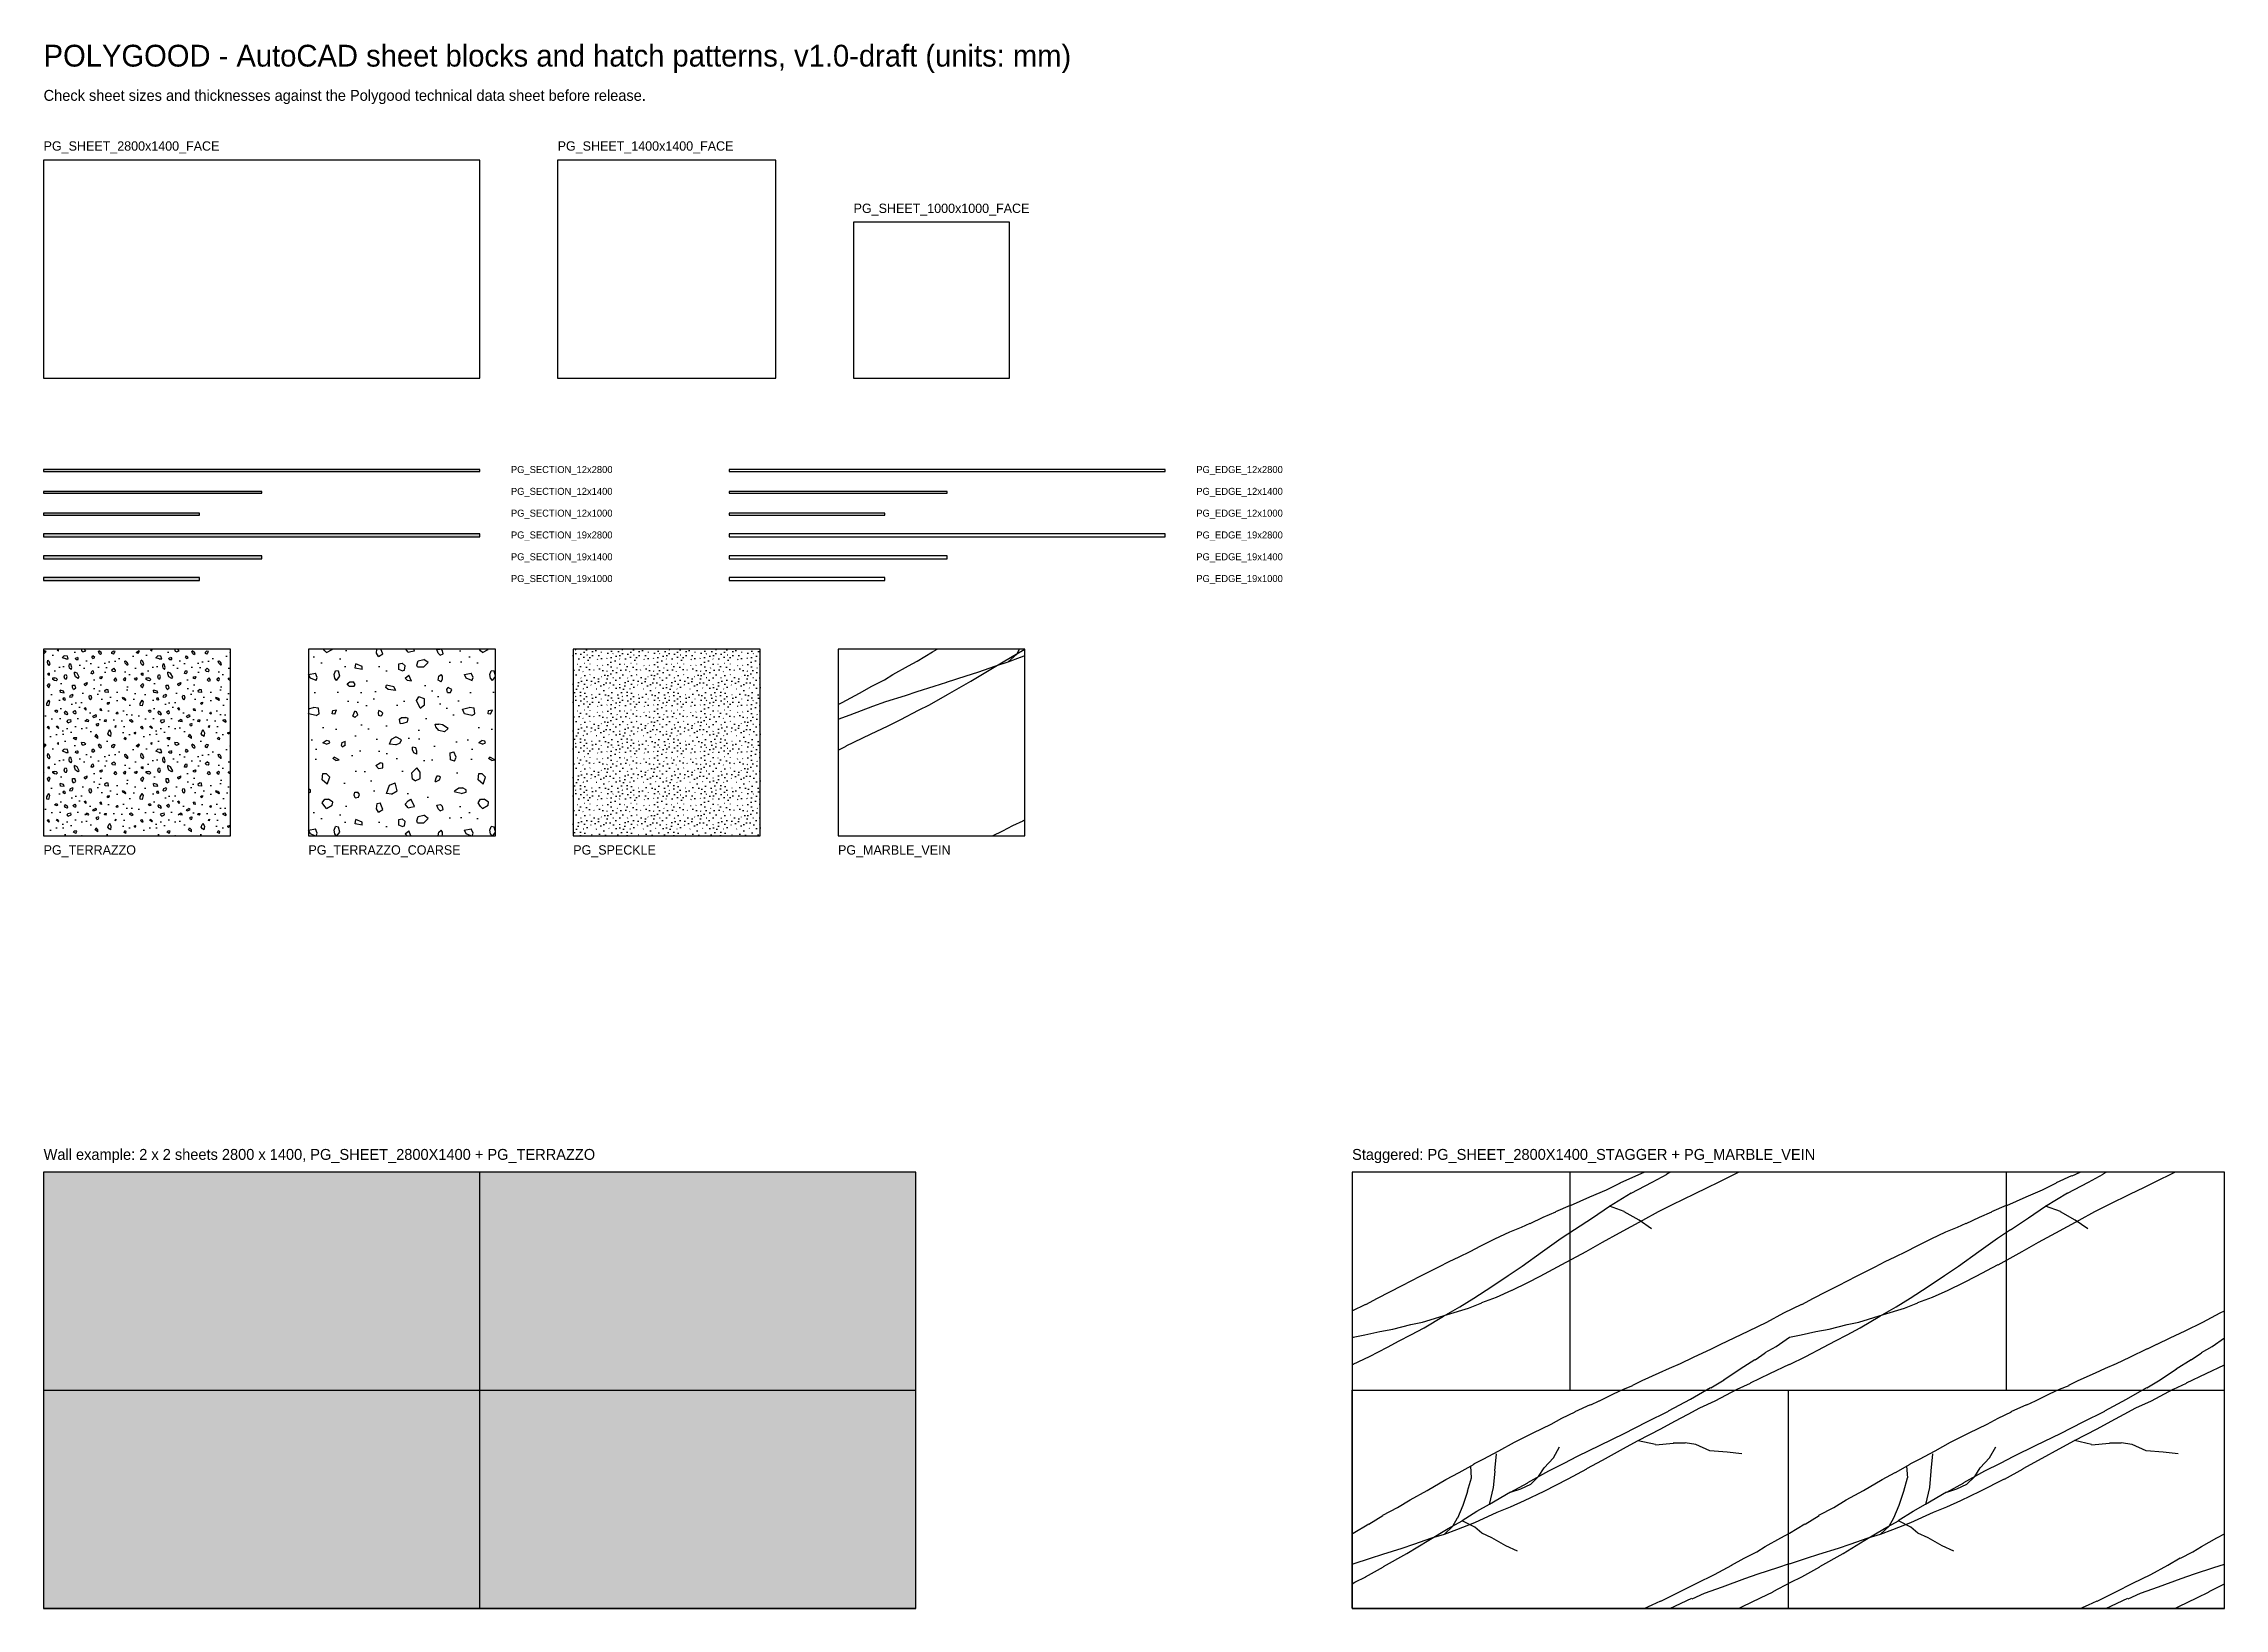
# Model space of a CAD drawing. Header units: millimetres. Extents: x 0 to 14000, y -5600 to 4447.
import ezdxf

# ---------------------------------------------------------------- set-up
doc = ezdxf.new("R2010")
doc.units = ezdxf.units.MM
for name, color, linetype in [('PG-JOINT', 7, 'Continuous'), ('PG-PATTERN', 8, 'Continuous'), ('PG-SECTION', 7, 'Continuous'), ('PG-SHEET', 7, 'Continuous'), ('PG-TEXT', 7, 'Continuous')]:
    doc.layers.add(name, color=color, linetype=linetype)
pattern_1 = [(56.31, (278, 334), (-600, -600), [7.21, -2156.12]), (135, (282, 340), (-600, 0), [5.657, -842.87]), (26.565, (262, 336), (-600, -7e-07), [17.89, -1323.752]), (90, (262, 330), (-600, 0), [6, -594]), (135, (266, 326), (-600, 0), [5.657, -842.87]), (33.69, (266, 326), (600, 600), [14.422, -2148.91]), (45, (586, 14), (-600, 0), [8.485, -840.043]), (108.435, (592, 20), (-6e-07, -600), [6.325, -1891.042]), (14.0362, (582, 24), (-600, -3e-07), [8.246, -2465.617]), (90, (582, 18), (-600, 0), [6, -594]), (135, (586, 14), (-600, 0), [5.657, -842.87]), (66.8014, (330, 598), (-600, -1200), [15.232, -4554.232]), (146.31, (348, 586), (600, -600), [21.633, -2141.697]), (90, (348, 586), (-600, 0), [12, -588]), (130.6013, (348, 598), (-600, 600), [18.44, -5513.288]), (161.565, (518, 244), (-600, -6e-07), [12.65, -1884.717]), (104.0362, (508, 240), (3e-07, -600), [8.246, -2465.617]), (153.435, (516, 236), (-600, 7e-07), [8.944, -1332.697]), (149.0362, (526, 230), (-1200, 600), [11.662, -3486.91]), (71.565, (526, 230), (-6e-07, 600), [6.325, -1891.042]), (141.3402, (528, 236), (600, -600), [12.806, -3829.068]), (59.0362, (36, 454), (600, 1200), [11.662, -3486.91]), (110.556, (42, 464), (600, -1800), [17.088, -5109.314]), (141.3402, (36, 480), (600, -600), [12.806, -3829.068]), (80.5377, (24, 476), (2e-07, 600), [12.166, -3637.492]), (99.4623, (26, 464), (2e-07, -600), [12.166, -3637.492]), (135, (36, 454), (-600, 0), [14.142, -834.386]), (168.69, (146, 392), (-600, 3e-07), [10.198, -3049.214]), (71.565, (132, 382), (-6e-07, 600), [12.65, -1884.717]), (105.9454, (136, 368), (-600, 1800), [14.56, -4353.506]), (0, (136, 368), (0, 600), [10, -590]), (75.9638, (146, 368), (3e-07, 600), [16.492, -2457.37]), (116.565, (150, 384), (7e-07, -600), [8.944, -1332.697]), (12.5288, (156, 104), (2400, 600), [18.44, -5513.288]), (59.0362, (150, 94), (600, 1200), [11.662, -3486.91]), (135, (158, 86), (-600, 0), [11.314, -837.214]), (23.9625, (158, 86), (1200, 600), [19.698, -5889.617]), (98.1301, (176, 94), (2e-07, -600), [14.142, -4228.5]), (168.69, (374, 162), (-600, 3e-07), [10.198, -3049.214]), (99.4623, (374, 162), (2e-07, -600), [12.166, -3637.492]), (168.69, (372, 174), (-600, 3e-07), [10.198, -3049.214]), (99.4623, (364, 164), (2e-07, -600), [12.166, -3637.492]), (146.31, (222, 502), (600, -600), [7.21, -2156.12]), (11.31, (206, 504), (-600, -3e-07), [10.198, -3049.214]), (75.9638, (204, 496), (3e-07, 600), [8.246, -2465.617]), (135, (208, 492), (-600, 0), [5.657, -842.87]), (0, (208, 492), (0, 600), [14, -586]), (90, (222, 492), (-600, 0), [10, -590]), (68.1986, (458, 414), (-600, -1200), [10.77, -3220.33]), (135, (462, 424), (-600, 0), [16.97, -831.558]), (39.8056, (438, 426), (600, 600), [15.62, -4670.53]), (111.8014, (442, 416), (-600, 1200), [10.77, -3220.33]), (172.875, (458, 414), (-600, -8e-07), [16.125, -4821.23]), (18.435, (460, 66), (-600, 6e-07), [6.325, -1891.042]), (75.9638, (458, 58), (3e-07, 600), [8.246, -2465.617]), (161.565, (464, 56), (-600, -6e-07), [6.325, -1891.042]), (80.5377, (464, 56), (2e-07, 600), [12.166, -3637.492]), (161.565, (136, 244), (-600, -6e-07), [6.325, -1891.042]), (56.31, (126, 240), (-600, -600), [7.21, -2156.12]), (108.435, (128, 234), (-6e-07, -600), [6.325, -1891.042]), (161.565, (134, 232), (-600, -6e-07), [6.325, -1891.042]), (33.69, (134, 232), (600, 600), [7.21, -2156.12]), (116.565, (140, 236), (7e-07, -600), [8.944, -1332.697]), (75.9638, (292, 254), (3e-07, 600), [8.246, -2465.617]), (98.1301, (294, 240), (2e-07, -600), [14.142, -4228.5]), (135, (300, 234), (-600, 0), [8.485, -840.043]), (51.3402, (300, 234), (-600, -600), [12.806, -3829.068]), (104.0362, (308, 244), (3e-07, -600), [16.492, -2457.37]), (168.69, (304, 260), (-600, 3e-07), [10.198, -3049.214]), (45, (24, 326), (-600, 0), [14.142, -834.386]), (108.435, (28, 314), (-6e-07, -600), [12.65, -1884.717]), (146.31, (34, 310), (600, -600), [7.21, -2156.12]), (70.0169, (34, 310), (600, 1800), [23.41, -6999.41]), (153.435, (42, 332), (-600, 7e-07), [8.944, -1332.697]), (170.5377, (458, 544), (-600, 2e-07), [12.166, -3637.492]), (36.8699, (438, 540), (600, 600), [10, -2990]), (90, (438, 530), (-600, 0), [10, -590]), (158.1986, (448, 526), (1200, -600), [10.77, -3220.33]), (59.0362, (448, 526), (600, 1200), [11.662, -3486.91]), (63.435, (454, 536), (7e-07, 600), [8.944, -1332.697]), (33.69, (520, 356), (600, 600), [7.21, -2156.12]), (75.9638, (526, 360), (3e-07, 600), [8.246, -2465.617]), (126.8699, (528, 368), (-600, 600), [10, -2990]), (45, (512, 366), (-600, 0), [14.142, -834.386]), (128.6598, (520, 356), (-600, 600), [12.806, -3829.068]), (116.565, (192, 300), (7e-07, -600), [13.416, -1328.224]), (35.5377, (192, 300), (-1800, -1200), [17.205, -5144.19]), (108.435, (206, 310), (-6e-07, -600), [18.974, -1878.393]), (0, (186, 328), (0, 600), [14, -586]), (90, (186, 312), (-600, 0), [16, -584]), (35.5377, (264, 96), (-1800, -1200), [17.205, -5144.19]), (170.5377, (288, 92), (-600, 2e-07), [24.33, -3625.326]), (75.9638, (288, 92), (3e-07, 600), [8.246, -2465.617]), (153.435, (290, 100), (-600, 7e-07), [13.416, -1328.224]), (14.0362, (470, 144), (-600, -3e-07), [8.246, -2465.617]), (104.0362, (478, 146), (3e-07, -600), [8.246, -2465.617]), (0, (470, 154), (0, 600), [6, -594]), (63.435, (466, 146), (7e-07, 600), [8.944, -1332.697]), (153.435, (470, 144), (-600, 7e-07), [4.472, -1337.17]), (135, (90, 160), (-600, 0), [8.485, -840.043]), (0, (78, 166), (0, 600), [6, -594]), (33.69, (72, 162), (600, 600), [7.21, -2156.12]), (116.565, (74, 158), (7e-07, -600), [4.472, -1337.17]), (146.31, (80, 154), (600, -600), [7.21, -2156.12]), (14.0362, (80, 154), (-600, -3e-07), [8.246, -2465.617]), (63.435, (88, 156), (7e-07, 600), [4.472, -1337.17]), (126.8699, (316, 498), (-600, 600), [10, -2990]), (33.69, (316, 498), (600, 600), [14.422, -2148.91]), (140.1944, (328, 506), (600, -600), [15.62, -4670.53]), (59.0362, (310, 506), (600, 1200), [11.662, -3486.91]), (90, (362, 370), (-600, 0), [10, -590]), (165.9638, (370, 368), (-600, 3e-07), [8.246, -2465.617]), (51.3402, (370, 368), (-600, -600), [12.806, -3829.068]), (123.69, (378, 378), (-600, 600), [7.21, -2156.12]), (18.435, (362, 380), (-600, 6e-07), [12.65, -1884.717]), (26.565, (92, 558), (-600, -7e-07), [4.472, -1337.17]), (63.435, (88, 550), (7e-07, 600), [8.944, -1332.697]), (146.31, (94, 546), (600, -600), [7.21, -2156.12]), (81.8699, (94, 546), (2e-07, 600), [14.142, -4228.499]), (0, (196, 592), (0, 600), [14, -586]), (63.435, (192, 584), (7e-07, 600), [8.944, -1332.697]), (150.2551, (206, 576), (-1200, 600), [16.125, -4821.23]), (63.435, (206, 576), (7e-07, 600), [13.416, -1328.224]), (116.565, (212, 588), (7e-07, -600), [4.472, -1337.17]), (90, (20, 196), (-600, 0), [14, -586]), (171.8699, (34, 194), (-600, 2e-07), [14.142, -4228.5]), (77.0054, (34, 194), (-600, -2400), [26.683, -7978.315]), (123.69, (40, 220), (-600, 600), [14.422, -2148.91]), (61.38954, (20, 210), (600, 1200), [25.06, -7492.919]), (71.565, (540, 458), (-6e-07, 600), [6.325, -1891.042]), (123.69, (542, 464), (-600, 600), [14.422, -2148.91]), (135, (534, 476), (-600, 0), [11.314, -837.214]), (18.435, (520, 482), (-600, 6e-07), [6.325, -1891.042]), (105.9454, (524, 468), (-600, 1800), [14.56, -4353.506]), (135, (534, 458), (-600, 0), [14.142, -834.386]), (0, (534, 458), (0, 600), [6, -594]), (130.6013, (574, 94), (-600, 600), [18.44, -5513.288]), (21.8014, (552, 104), (1200, 600), [10.77, -3220.33]), (90, (552, 98), (-600, 0), [6, -594]), (150.2551, (566, 90), (-1200, 600), [16.125, -4821.23]), (26.565, (566, 90), (-600, -7e-07), [8.944, -1332.697]), (90, (422, 214), (-600, 0), [4, -596]), (11.31, (412, 216), (-600, -3e-07), [10.198, -3049.214]), (45, (408, 212), (-600, 0), [5.657, -842.87]), (123.69, (412, 206), (-600, 600), [7.21, -2156.12]), (18.435, (412, 206), (-600, 6e-07), [6.325, -1891.042]), (56.31, (418, 208), (-600, -600), [7.21, -2156.12]), (26.565, (262, 180), (-600, -7e-07), [4.472, -1337.17]), (108.435, (264, 174), (-6e-07, -600), [6.325, -1891.042]), (135, (268, 170), (-600, 0), [5.657, -842.87]), (18.435, (268, 170), (-600, 6e-07), [6.325, -1891.042]), (116.565, (274, 172), (7e-07, -600), [8.944, -1332.697]), (153.435, (270, 180), (-600, 7e-07), [4.472, -1337.17]), (90, (340, 72), (-600, 0), [8, -592]), (108.435, (342, 66), (-6e-07, -600), [6.325, -1891.042]), (14.0362, (342, 66), (-600, -3e-07), [8.246, -2465.617]), (63.435, (350, 68), (7e-07, 600), [8.944, -1332.697]), (108.435, (354, 76), (-6e-07, -600), [6.325, -1891.042]), (0, (348, 82), (0, 600), [4, -596]), (14.0362, (340, 80), (-600, -3e-07), [8.246, -2465.617]), (96.3402, (416, 280), (-8e-07, -600), [18.11, -5415.12]), (171.8699, (414, 298), (-600, 2e-07), [14.142, -4228.5]), (36.8699, (392, 294), (600, 600), [10, -2990]), (99.4623, (394, 282), (2e-07, -600), [12.166, -3637.492]), (174.8056, (416, 280), (-600, -4e-07), [22.09, -6605.126]), (45, (188, 154), (-600, 0), [8.485, -840.043]), (135, (196, 146), (-600, 0), [11.314, -837.214]), (153.435, (200, 144), (-600, 7e-07), [4.472, -1337.17]), (36.8699, (200, 144), (600, 600), [10, -2990]), (104.0362, (208, 150), (3e-07, -600), [8.246, -2465.617]), (123.69, (206, 158), (-600, 600), [7.21, -2156.12]), (26.565, (194, 160), (-600, -7e-07), [8.944, -1332.697]), (26.565, (316, 128), (-600, -7e-07), [17.89, -1323.752]), (116.565, (320, 120), (7e-07, -600), [8.944, -1332.697]), (18.435, (320, 120), (-600, 6e-07), [18.974, -1878.393]), (71.565, (338, 126), (-6e-07, 600), [6.325, -1891.042]), (153.435, (340, 132), (-600, 7e-07), [8.944, -1332.697]), (90, (198, 400), (-600, 0), [12, -588]), (108.435, (204, 382), (-6e-07, -600), [18.974, -1878.393]), (146.31, (222, 370), (600, -600), [21.633, -2141.697]), (53.1301, (222, 370), (-600, -600), [10, -2990]), (118.30076, (228, 378), (600, -1200), [29.53, -8829.364]), (153.435, (214, 404), (-600, 7e-07), [17.89, -1323.752]), (153.435, (36, 390), (-600, 7e-07), [8.944, -1332.697]), (71.565, (36, 390), (-6e-07, 600), [6.325, -1891.042]), (90, (38, 396), (-600, 0), [8, -592]), (0, (28, 404), (0, 600), [10, -590]), (90, (28, 394), (-600, 0), [10, -590]), (75.9638, (168, 250), (3e-07, 600), [8.246, -2465.617]), (8.1301, (168, 250), (-600, -2e-07), [14.142, -4228.5]), (45, (182, 252), (-600, 0), [5.657, -842.87]), (63.435, (186, 256), (7e-07, 600), [8.944, -1332.697]), (153.435, (190, 264), (-600, 7e-07), [8.944, -1332.697]), (21.8014, (172, 264), (1200, 600), [10.77, -3220.33]), (71.565, (170, 258), (-6e-07, 600), [6.325, -1891.042]), (123.69, (420, 4), (-600, 600), [14.422, -2148.91]), (149.0362, (430, -2), (-1200, 600), [11.662, -3486.91]), (79.69515, (430, -2), (-600, -3000), [22.36, -6685.843]), (116.565, (434, 20), (7e-07, -600), [22.36, -1319.28]), (53.1301, (418, 32), (-600, -600), [10, -2990]), (69.444, (412, 16), (600, 1800), [17.088, -5109.314]), (158.1986, (530, 588), (1200, -600), [10.77, -3220.33]), (68.1986, (516, 582), (-600, -1200), [10.77, -3220.33]), (153.435, (528, 576), (-600, 7e-07), [13.416, -1328.224]), (80.5377, (528, 576), (2e-07, 600), [12.166, -3637.492]), (110.556, (358, 528), (600, -1800), [17.088, -5109.314]), (146.31, (364, 524), (600, -600), [7.21, -2156.12]), (36.8699, (364, 524), (600, 600), [10, -2990]), (116.565, (372, 530), (7e-07, -600), [8.944, -1332.697]), (144.4623, (368, 538), (-1800, 1200), [17.205, -5144.19]), (63.435, (352, 544), (7e-07, 600), [4.472, -1337.17]), (168.69, (400, 92), (-600, 3e-07), [10.198, -3049.214]), (71.565, (400, 92), (-6e-07, 600), [12.65, -1884.717]), (0, (392, 104), (0, 600), [12, -588]), (78.69, (390, 94), (3e-07, 600), [10.198, -3049.214]), (0, (590, 362), (0, 600), [6, -594]), (53.1301, (596, 362), (-600, -600), [10, -2990]), (153.435, (602, 370), (-600, 7e-07), [8.944, -1332.697]), (11.31, (584, 372), (-600, -3e-07), [10.198, -3049.214]), (120.9638, (590, 362), (600, -1200), [11.662, -3486.91]), (68.1986, (452, 360), (-600, -1200), [10.77, -3220.33]), (135, (458, 354), (-600, 0), [8.485, -840.043]), (18.435, (458, 354), (-600, 6e-07), [12.65, -1884.717]), (108.435, (470, 358), (-6e-07, -600), [6.325, -1891.042]), (120.9638, (468, 364), (600, -1200), [11.662, -3486.91]), (33.69, (456, 370), (600, 600), [7.21, -2156.12]), (49.3987, (4, 530), (-600, -600), [18.44, -5513.288]), (153.435, (16, 544), (-600, 7e-07), [8.944, -1332.697]), (35.5377, (-6, 538), (-1800, -1200), [17.205, -5144.19]), (141.3402, (4, 530), (600, -600), [12.806, -3829.068]), (153.435, (96, 50), (-600, 7e-07), [4.472, -1337.17]), (63.435, (96, 50), (7e-07, 600), [4.472, -1337.17]), (135, (98, 54), (-600, 0), [11.314, -837.214]), (161.565, (90, 62), (-600, -6e-07), [6.325, -1891.042]), (63.435, (82, 60), (7e-07, 600), [4.472, -1337.17]), (141.3402, (92, 52), (600, -600), [12.806, -3829.068]), (0, (142, 496), (0, 600), [16, -584]), (108.435, (158, 496), (-6e-07, -600), [18.974, -1878.393]), (174.2894, (152, 514), (-600, 5e-09), [20.1, -6009.826]), (45, (120, 504), (-600, 0), [16.97, -831.558]), (160.0169, (142, 496), (-1800, 600), [23.41, -6999.41]), (81.8699, (164, 450), (2e-07, 600), [14.142, -4228.5]), (98.1301, (166, 436), (2e-07, -600), [14.142, -4228.5]), (141.3402, (176, 428), (600, -600), [12.806, -3829.068]), (74.0546, (176, 428), (-600, -1800), [14.56, -4353.506]), (106.69924, (180, 442), (-600, 1800), [20.88, -6243.303]), (165.9638, (174, 462), (-600, 3e-07), [8.246, -2465.617]), (135, (30, 50), (-600, 0), [8.485, -840.043]), (0, (30, 50), (0, 600), [8, -592]), (108.435, (38, 50), (-6e-07, -600), [6.325, -1891.042]), (116.565, (36, 56), (7e-07, -600), [8.944, -1332.697]), (18.435, (26, 62), (-600, 6e-07), [6.325, -1891.042]), (71.565, (24, 56), (-6e-07, 600), [6.325, -1891.042]), (78.69, (304, 402), (3e-07, 600), [10.198, -3049.214]), (165.9638, (312, 400), (-600, 3e-07), [8.246, -2465.617]), (38.6598, (312, 400), (600, 600), [12.806, -3829.068]), (101.31, (322, 408), (3e-07, -600), [10.198, -3049.214]), (165.9638, (320, 418), (-600, 3e-07), [8.246, -2465.617]), (53.1301, (306, 412), (-600, -600), [10, -2990]), (0, (58, 374), (0, 600), [14, -586]), (90, (58, 364), (-600, 0), [10, -590]), (153.435, (70, 358), (-600, 7e-07), [13.416, -1328.224]), (168.69, (80, 356), (-600, 3e-07), [10.198, -3049.214]), (45, (80, 356), (-600, 0), [11.314, -837.214]), (135, (88, 364), (-600, 0), [8.485, -840.043]), (158.1986, (82, 370), (1200, -600), [10.77, -3220.33]), (97.125, (108, 280), (-8e-07, -600), [16.125, -4821.23]), (170.5377, (132, 276), (-600, 2e-07), [24.33, -3625.326]), (105.9454, (132, 276), (-600, 1800), [14.56, -4353.506]), (164.7449, (128, 290), (-2400, 600), [22.804, -6818.25]), (18.435, (252, 542), (-600, 6e-07), [18.974, -1878.393]), (128.6598, (270, 548), (-600, 600), [12.806, -3829.068]), (174.2894, (262, 558), (-600, 5e-09), [20.1, -6009.826]), (104.0362, (246, 544), (3e-07, -600), [16.492, -2457.37]), (161.565, (252, 542), (-600, -6e-07), [6.325, -1891.042]), (33.69, (150, 138), (600, 600), [7.21, -2156.12]), (120.9638, (156, 142), (600, -1200), [11.662, -3486.91]), (146.31, (150, 152), (600, -600), [14.422, -2148.91]), (63.435, (134, 152), (7e-07, 600), [8.944, -1332.697]), (120.9638, (140, 142), (600, -1200), [11.662, -3486.91]), (158.1986, (150, 138), (1200, -600), [10.77, -3220.33]), (0, (586.5, 274), (0, 600), [0, -600]), (0, (176, 26.5), (0, 600), [0, -600]), (0, (101, 443.5), (0, 600), [0, -600]), (0, (472, 228.5), (0, 600), [0, -600]), (0, (324, 361), (0, 600), [0, -600]), (0, (420.5, 477.5), (0, 600), [0, -600]), (0, (51, 267), (0, 600), [0, -600]), (0, (11, 131), (0, 600), [0, -600]), (0, (203.5, 63), (0, 600), [0, -600]), (0, (538.5, 317.5), (0, 600), [0, -600]), (0, (43, 597.5), (0, 600), [0, -600]), (0, (206.5, 214), (0, 600), [0, -600]), (0, (53, 110.5), (0, 600), [0, -600]), (0, (578, 237), (0, 600), [0, -600]), (0, (138, 569), (0, 600), [0, -600]), (0, (109.5, 178), (0, 600), [0, -600]), (0, (347.5, 270.5), (0, 600), [0, -600]), (0, (260, 436), (0, 600), [0, -600]), (0, (501.5, 99), (0, 600), [0, -600]), (0, (275, 483), (0, 600), [0, -600]), (0, (394, 410), (0, 600), [0, -600]), (0, (105, 112.5), (0, 600), [0, -600]), (0, (367, 330.5), (0, 600), [0, -600]), (0, (534.5, 138.5), (0, 600), [0, -600]), (0, (417, 162), (0, 600), [0, -600]), (0, (243.5, 216.5), (0, 600), [0, -600]), (0, (252, 275.5), (0, 600), [0, -600]), (0, (512.5, 163.5), (0, 600), [0, -600]), (0, (324.5, 307), (0, 600), [0, -600]), (0, (472, 283), (0, 600), [0, -600]), (0, (359, 291), (0, 600), [0, -600]), (0, (361, 108), (0, 600), [0, -600]), (0, (199.5, 539.5), (0, 600), [0, -600]), (0, (391.5, 469.5), (0, 600), [0, -600]), (0, (523.5, 414), (0, 600), [0, -600]), (0, (516.5, 61.5), (0, 600), [0, -600]), (0, (351, 442.5), (0, 600), [0, -600]), (0, (124.5, 12), (0, 600), [0, -600]), (0, (589.5, 436), (0, 600), [0, -600]), (0, (403.5, 442), (0, 600), [0, -600]), (0, (244, 50), (0, 600), [0, -600]), (0, (458, 481.5), (0, 600), [0, -600]), (0, (112, 338.5), (0, 600), [0, -600]), (0, (450, 104.5), (0, 600), [0, -600]), (0, (373, 238.5), (0, 600), [0, -600]), (0, (303.5, 31), (0, 600), [0, -600]), (0, (303, 467), (0, 600), [0, -600]), (0, (127.5, 448), (0, 600), [0, -600]), (0, (82, 10.5), (0, 600), [0, -600]), (0, (553.5, 199), (0, 600), [0, -600]), (0, (220, 113), (0, 600), [0, -600]), (0, (181.5, 205), (0, 600), [0, -600]), (0, (510, 23), (0, 600), [0, -600]), (0, (59.5, 519.5), (0, 600), [0, -600]), (0, (233, 455), (0, 600), [0, -600]), (0, (551, 395), (0, 600), [0, -600]), (0, (535.5, 297), (0, 600), [0, -600]), (0, (102, 230.5), (0, 600), [0, -600]), (0, (551, 11.5), (0, 600), [0, -600]), (0, (574.5, 514.5), (0, 600), [0, -600]), (0, (123, 34.5), (0, 600), [0, -600]), (0, (566, 138), (0, 600), [0, -600]), (0, (408, 568), (0, 600), [0, -600]), (0, (71, 419.5), (0, 600), [0, -600]), (0, (151, 49), (0, 600), [0, -600]), (0, (429, 249.5), (0, 600), [0, -600]), (0, (297.5, 150.5), (0, 600), [0, -600]), (0, (485, 499), (0, 600), [0, -600]), (0, (274, 53.5), (0, 600), [0, -600]), (0, (230, 185.5), (0, 600), [0, -600])]
pattern_2 = [(17.6501, (0, 280), (8400, 2800), [115.43, -64527.59]), (17.354, (110, 315), (8400, 2800), [83.82, -46852.74]), (17.7447, (190, 340), (8400, 2800), [131.24, -73365.42]), (18.435, (315, 380), (-2800, 1e-06), [79.06, -8775.32]), (19.179, (390, 405), (-8400, -2800), [121.76, -68062.7]), (17.354, (505, 445), (8400, 2800), [83.82, -46852.74]), (20.556, (585, 470), (-8400, -2800), [85.44, -23837.77]), (21.3706, (665, 500), (14000, 5600), [123.49, -69031.41]), (24.14554, (780, 545), (-25200, -11200), [158.9, -88826.49]), (22.3801, (925, 610), (-14000, -5600), [91.92, -51385.45]), (23.9625, (1010, 645), (5600, 2800), [98.49, -27478.31]), (25.641, (1100, 685), (5600, 2800), [138.65, -77507.72]), (27.2996, (1225, 745), (-5600, -2800), [174.43, -97505.05]), (28.4429, (1380, 825), (30800, 16800), [136.47, -76288.65]), (28.8108, (1500, 890), (25200, 14000), [114.13, -63797.06]), (28.7398, (1600, 945), (-30800, -16800), [176.78, -98818.17]), (28.0725, (1755, 1030), (-5600, -2800), [85, -47515]), (27.3499, (1830, 1070), (-5600, -2800), [163.25, -91255.79]), (29.0546, (1975, 1145), (-5600, -2800), [102.96, -28724.8]), (27.8973, (2065, 1195), (-5600, -2800), [96.18, -53762.9]), (28.0725, (2150, 1240), (-5600, -2800), [85, -47515]), (24.2277, (2225, 1280), (-25200, -11200), [109.66, -61299.14]), (28.1786, (2325, 1325), (36400, 19600), [158.82, -88782.505]), (25.2011, (2465, 1400), (5600, 2800), [93.94, -52513.28]), (25.641, (2550, 1440), (5600, 2800), [138.65, -77507.72]), (25.641, (2675, 1500), (5600, 2800), [138.65, -77507.72]), (25.4633, (2800, 1560), (5600, 2800), [116.3, -65010.04]), (27.5528, (2905, 1610), (-5600, -2800), [129.71, -72508.57]), (28.0725, (3020, 1670), (-5600, -2800), [85, -47515]), (28.0725, (3095, 1710), (-5600, -2800), [85, -47515]), (27.8973, (3170, 1750), (-5600, -2800), [96.18, -53762.9]), (30.9638, (3255, 1795), (-5600, -2800), [145.77, -16180.9]), (29.745, (3380, 1870), (-5600, -2800), [120.93, -22453.39]), (31.4296, (3485, 1930), (-14000, -8400), [105.48, -58960.59]), (33.1113, (3575, 1985), (8400, 5600), [137.295, -76748.07]), (33.69, (3690, 2060), (2800, 2800), [126.2, -9969.35]), (33.69, (3795, 2130), (2800, 2800), [108.17, -9987.38]), (36.1582, (3885, 2190), (-30800, -22400), [161.01, -90005.944]), (35.3112, (4015, 2285), (19600, 14000), [147.054, -82203.42]), (32.9052, (4135, 2370), (8400, 5600), [101.24, -56594.44]), (33.1113, (4220, 2425), (8400, 5600), [137.295, -76748.07]), (34.2869, (4335, 2500), (-8400, -5600), [133.135, -74422.62]), (31.2637, (4445, 2575), (-14000, -8400), [163.78, -91554.92]), (27.4076, (4585, 2660), (-5600, -2800), [152.07, -85006.61]), (27.7585, (4720, 2730), (-5600, -2800), [107.35, -60011.2]), (25.1148, (4815, 2780), (-42000, -19600), [176.706, -98778.64]), (23.6294, (4975, 2855), (-19600, -8400), [87.32, -48812.58]), (19.179, (5055, 2890), (-8400, -2800), [121.76, -68062.7]), (20.77225, (5170, 2930), (-22400, -8400), [155.08, -86690.07]), (19.44, (5315, 2985), (-8400, -2800), [90.14, -50387.58]), (17.7447, (5400, 3015), (8400, 2800), [131.24, -73365.42]), (18.435, (5525, 3055), (-2800, 1e-06), [79.06, -8775.32]), (30.9638, (0, 475), (-5600, -2800), [116.62, -16210.05]), (31.4296, (100, 535), (-14000, -8400), [105.48, -58960.59]), (27.7585, (190, 590), (-5600, -2800), [107.35, -60011.2]), (32.0054, (285, 640), (8400, 5600), [94.34, -26320.8]), (28.6105, (365, 690), (-5600, -2800), [125.3, -34958.6]), (30.2564, (475, 750), (14000, 8400), [138.92, -38759.92]), (27.8973, (595, 820), (-5600, -2800), [96.18, -53762.9]), (30.0686, (680, 865), (-19600, -11200), [109.77, -61362.82]), (26.565, (775, 920), (-2800, -2e-06), [67.1, -6193.9]), (28.8108, (835, 950), (25200, 14000), [114.13, -63797.06]), (28.8108, (935, 1005), (25200, 14000), [114.13, -63797.06]), (26.565, (1035, 1060), (-2800, -2e-06), [134.16, -6126.83]), (25.56, (1155, 1120), (5600, 2800), [127.48, -71258.8]), (29.745, (1270, 1175), (-5600, -2800), [80.62, -22493.7]), (25.2011, (1340, 1215), (5600, 2800), [93.94, -52513.28]), (24.2277, (1425, 1255), (-25200, -11200), [109.66, -61299.14]), (24.444, (1525, 1300), (5600, 2800), [60.42, -33772.11]), (26.565, (1580, 1325), (-2800, -2e-06), [100.62, -6160.37]), (24.7751, (1670, 1370), (5600, 2800), [71.59, -40018.31]), (22.6199, (1735, 1400), (-14000, -5600), [65, -36335]), (26.565, (1795, 1425), (-2800, -2e-06), [67.1, -6193.9]), (24.444, (1855, 1455), (5600, 2800), [120.83, -33711.7]), (24.7751, (1965, 1505), (5600, 2800), [71.59, -40018.31]), (23.1986, (2030, 1535), (5600, 2800), [76.16, -21248]), (25.2011, (2100, 1565), (5600, 2800), [93.94, -52513.28]), (25.56, (2185, 1605), (5600, 2800), [127.48, -71258.8]), (26.565, (2300, 1660), (-2800, -2e-06), [67.1, -6193.9]), (25.2011, (2360, 1690), (5600, 2800), [93.94, -52513.28]), (25.3462, (2445, 1730), (5600, 2800), [105.12, -58761.51]), (25.56, (2540, 1775), (5600, 2800), [127.48, -71258.8]), (28.6105, (2655, 1830), (-5600, -2800), [125.3, -34958.6]), (25.56, (2765, 1890), (5600, 2800), [127.48, -71258.8]), (28.0725, (2880, 1945), (-5600, -2800), [85, -47515]), (26.565, (2955, 1985), (-2800, -2e-06), [89.44, -6171.55]), (26.565, (3035, 2025), (-2800, -2e-06), [89.44, -6171.55]), (27.5528, (3115, 2065), (-5600, -2800), [129.71, -72508.57]), (26.565, (3230, 2125), (-2800, -2e-06), [134.16, -6126.83]), (28.3008, (3350, 2185), (-5600, -2800), [73.82, -41267.68]), (24.7751, (3415, 2220), (5600, 2800), [71.59, -40018.31]), (26.565, (3480, 2250), (-2800, -2e-06), [78.26, -6182.73]), (26.565, (3550, 2285), (-2800, -2e-06), [78.26, -6182.73]), (26.565, (3620, 2320), (-2800, -2e-06), [100.62, -6160.37]), (25.3462, (3710, 2365), (5600, 2800), [105.12, -58761.51]), (21.8014, (3805, 2410), (5600, 2800), [80.78, -14997.68]), (24.444, (3880, 2440), (5600, 2800), [60.42, -33772.11]), (25.2011, (3935, 2465), (5600, 2800), [93.94, -52513.28]), (23.6294, (4020, 2505), (-19600, -8400), [87.32, -48812.58]), (22.8337, (4100, 2540), (19600, 8400), [103.08, -57620.4]), (23.7495, (4195, 2580), (25200, 11200), [136.565, -76339.84]), (23.1986, (4320, 2635), (5600, 2800), [114.24, -21209.93]), (26.565, (4425, 2680), (-2800, -2e-06), [100.62, -6160.37]), (24.2277, (4515, 2725), (-25200, -11200), [109.66, -61299.14]), (23.1986, (4615, 2770), (5600, 2800), [114.24, -21209.93]), (24.444, (4720, 2815), (5600, 2800), [60.42, -33772.11]), (26.565, (4775, 2840), (-2800, -2e-06), [134.16, -6126.83]), (26.565, (4895, 2900), (-2800, -2e-06), [123, -6138]), (25.56, (5005, 2955), (5600, 2800), [127.48, -71258.8]), (28.6105, (5120, 3010), (-5600, -2800), [125.3, -34958.6]), (29.3578, (5230, 3070), (19600, 11200), [91.79, -51309.38]), (26.565, (5310, 3115), (-2800, -2e-06), [89.44, -6171.55]), (32.4712, (5390, 3155), (8400, 5600), [65.2, -36442.34]), (28.8108, (5445, 3190), (25200, 14000), [114.13, -63797.06]), (28.6105, (5545, 3245), (-5600, -2800), [62.65, -35021.25]), (11.31, (0, 1735), (-2800, -2e-06), [76.49, -14200.77]), (11.8887, (75, 1750), (-14000, -2800), [97.08, -54269.08]), (10.008, (170, 1770), (-16800, -2800), [86.31, -48249.18]), (14.6209, (255, 1785), (-11200, -2800), [118.85, -66436.39]), (11.31, (370, 1815), (-2800, -2e-06), [76.49, -14200.77]), (17.354, (445, 1830), (8400, 2800), [167.63, -46768.92]), (16.50436, (605, 1880), (28000, 8400), [140.8, -78707.915]), (22.3801, (740, 1920), (-14000, -5600), [91.92, -51385.45]), (20.2249, (825, 1955), (22400, 8400), [101.24, -56594.44]), (24.2277, (920, 1990), (-25200, -11200), [109.66, -61299.14]), (26.565, (1020, 2035), (-2800, -2e-06), [111.8, -6149.2]), (26.565, (1120, 2085), (-2800, -2e-06), [89.44, -6171.55]), (28.1786, (1200, 2125), (36400, 19600), [158.824, -88782.505]), (28.7398, (1340, 2200), (-30800, -16800), [176.78, -98818.17]), (29.745, (1495, 2285), (-5600, -2800), [120.93, -22453.39]), (28.6105, (1600, 2345), (-5600, -2800), [125.3, -34958.6]), (28.0725, (1710, 2405), (-5600, -2800), [85, -47515]), (28.0725, (1785, 2445), (-5600, -2800), [85, -47515]), (28.8108, (1860, 2485), (25200, 14000), [114.13, -63797.06]), (26.565, (1960, 2540), (-2800, -2e-06), [100.62, -6160.37]), (26.565, (2050, 2585), (-2800, -2e-06), [156.52, -6104.47]), (25.2011, (2190, 2655), (5600, 2800), [93.94, -52513.28]), (26.565, (2275, 2695), (-2800, -2e-06), [78.26, -6182.73]), (25.821, (2345, 2730), (5600, 2800), [172.19, -96255.19]), (25.56, (2500, 2805), (5600, 2800), [127.48, -71258.8]), (26.565, (2615, 2860), (-2800, -2e-06), [89.44, -6171.55]), (27.5528, (2695, 2900), (-5600, -2800), [129.71, -72508.57]), (26.565, (2810, 2960), (-2800, -2e-06), [78.26, -6182.73]), (29.4759, (2880, 2995), (19600, 11200), [132.1, -73843.03]), (29.5388, (2995, 3060), (19600, 11200), [172.41, -96376.85]), (31.2637, (3145, 3145), (-14000, -8400), [163.78, -91554.92]), (30.9638, (3285, 3230), (-5600, -2800), [145.77, -16180.9]), (29.0546, (3410, 3305), (-5600, -2800), [102.96, -28724.8]), (32.2756, (3500, 3355), (-22400, -14000), [112.36, -62809.81]), (29.3578, (3595, 3415), (19600, 11200), [91.79, -51309.38]), (30.6507, (3675, 3460), (14000, 8400), [156.92, -87720.26]), (28.6105, (3810, 3540), (-5600, -2800), [125.3, -34958.6]), (29.0546, (3920, 3600), (-5600, -2800), [154.43, -28673.33]), (26.565, (4055, 3675), (-2800, -2e-06), [111.8, -6149.2]), (27.8973, (4155, 3725), (-5600, -2800), [96.18, -53762.9]), (25.7693, (4240, 3770), (5600, 2800), [161.01, -90005.944]), (25.821, (4385, 3840), (5600, 2800), [172.19, -96255.19]), (27.3499, (4540, 3915), (-5600, -2800), [163.25, -91255.79]), (26.565, (4685, 3990), (-2800, -2e-06), [156.52, -6104.47]), (28.1786, (4825, 4060), (36400, 19600), [158.82, -88782.505]), (29.9816, (4965, 4135), (-19600, -11200), [150.08, -83896.57]), (30.4655, (5095, 4210), (14000, 8400), [98.62, -55126.02]), (33.69, (5180, 4260), (2800, 2800), [126.2, -9969.35]), (32.2756, (5285, 4330), (-22400, -14000), [112.36, -62809.81]), (34.6952, (5380, 4390), (-8400, -5600), [79.06, -44192.83]), (29.745, (5445, 4435), (-5600, -2800), [80.62, -22493.7]), (35.2176, (5515, 4475), (19600, 14000), [104.04, -58160.18]), (167.1957, (1940, 1045), (-25200, 5600), [112.81, -63058.07]), (4.9697, (1940, 1045), (30800, 2800), [115.43, -64527.59]), (0, (2055, 1055), (0, 2800), [75, -2725]), (171.87, (2200, 1045), (-2800, 3e-06), [70.7, -19728.28]), (156.0375, (2290, 1005), (5600, -2800), [98.49, -27478.31]), (174.8056, (2400, 995), (-2800, -5e-07), [110.45, -30816.56]), (173.991, (2495, 985), (25200, -2800), [95.52, -53398.4]), (159.7751, (4540, 2540), (22400, -8400), [101.24, -56594.44]), (149.9314, (4635, 2485), (-19600, 11200), [109.77, -61362.82]), (145.4915, (4715, 2430), (-8400, 5600), [97.08, -54269.08]), (42.2737, (585, 470), (2800, 2800), [74.33, -41550.66]), (61.3895, (640, 520), (2800, 5600), [62.65, -35021.25]), (66.3706, (670, 575), (8400, 19600), [87.32, -48812.58]), (71.565, (705, 655), (-1e-06, 2800), [94.87, -8759.5]), (73.6105, (735, 745), (5600, 19600), [88.6, -49527.53]), (93.8141, (760, 830), (-1e-06, -2800), [75.17, -42018.06]), (17.1027, (3810, 3540), (8400, 2800), [68, -38016.11]), (24.7751, (3875, 3560), (5600, 2800), [71.59, -40018.31]), (45, (3940, 3590), (-2800, 0), [70.7, -3889.1]), (57.5288, (3990, 3640), (-5600, -8400), [65.19, -36442.34]), (47.2906, (4025, 3695), (-2800, -2800), [88.46, -49448.6]), (60.255, (4085, 3760), (2800, 5600), [80.62, -22493.7]), (77.1957, (3675, 3460), (5600, 25200), [112.81, -63058.07]), (84.5597, (3700, 3570), (-2800, -28000), [105.48, -58960.59]), (84.8056, (3710, 3675), (-5e-07, 2800), [110.45, -30816.56]), (153.435, (3580, 3315), (-2800, 2e-06), [89.44, -6171.55]), (138.3665, (3625, 3275), (2800, -2800), [60.2, -33656.26]), (155.2249, (3690, 3245), (5600, -2800), [71.59, -40018.31]), (150.9454, (3780, 3195), (-5600, 2800), [102.96, -28724.8]), (154.9831, (3855, 3160), (5600, -2800), [82.76, -46265.48])]

msp = doc.modelspace()

# ---------------------------------------------------------------- texts
at = {"layer": 'PG-TEXT'}
for s, height, p in [('POLYGOOD - AutoCAD sheet blocks and hatch patterns, v1.0-draft (units: mm)', 140, (0, 4300)), ('Check sheet sizes and thicknesses against the Polygood technical data sheet before release.', 70, (0, 4080)), ('PG_SHEET_2800x1400_FACE', 60, (0, 3760)), ('PG_SHEET_1400x1400_FACE', 60, (3300, 3760)), ('PG_SHEET_1000x1000_FACE', 60, (5200, 3360)), ('PG_SECTION_12x2800', 45, (3000, 1690)), ('PG_EDGE_12x2800', 45, (7400, 1690)), ('PG_SECTION_12x1400', 45, (3000, 1550)), ('PG_EDGE_12x1400', 45, (7400, 1550)), ('PG_SECTION_12x1000', 45, (3000, 1410)), ('PG_EDGE_12x1000', 45, (7400, 1410)), ('PG_SECTION_19x2800', 45, (3000, 1270)), ('PG_EDGE_19x2800', 45, (7400, 1270)), ('PG_SECTION_19x1400', 45, (3000, 1130)), ('PG_EDGE_19x1400', 45, (7400, 1130)), ('PG_SECTION_19x1000', 45, (3000, 990)), ('PG_EDGE_19x1000', 45, (7400, 990)), ('PG_TERRAZZO', 60, (0, -760)), ('PG_TERRAZZO_COARSE', 60, (1700, -760)), ('PG_SPECKLE', 60, (3400, -760)), ('PG_MARBLE_VEIN', 60, (5100, -760)), ('Wall example: 2 x 2 sheets 2800 x 1400, PG_SHEET_2800X1400 + PG_TERRAZZO', 70, (0, -2720)), ('Staggered: PG_SHEET_2800X1400_STAGGER + PG_MARBLE_VEIN', 70, (8400, -2720))]:
    msp.add_text(s, height=height, dxfattribs=at).set_placement(p)

# ---------------------------------------------------------------- blocks, each defined once
blk = doc.blocks.new('PG_SHEET_2800x1400_FACE')
blk.add_lwpolyline([(0, 0), (2800, 0), (2800, 1400), (0, 1400)], close=True)
blk = doc.blocks.new('PG_SHEET_1400x1400_FACE')
blk.add_lwpolyline([(0, 0), (1400, 0), (1400, 1400), (0, 1400)], close=True)
blk = doc.blocks.new('PG_SHEET_1000x1000_FACE')
blk.add_lwpolyline([(0, 0), (1000, 0), (1000, 1000), (0, 1000)], close=True)
blk = doc.blocks.new('PG_SECTION_12x2800')
blk.add_hatch(color=8).paths.add_polyline_path([(0, 0), (2800, 0), (2800, 12), (0, 12)])
blk.add_lwpolyline([(0, 0), (2800, 0), (2800, 12), (0, 12)], close=True)
blk = doc.blocks.new('PG_EDGE_12x2800')
blk.add_lwpolyline([(0, 0), (2800, 0), (2800, 12), (0, 12)], close=True)
blk = doc.blocks.new('PG_SECTION_12x1400')
blk.add_hatch(color=8).paths.add_polyline_path([(0, 0), (1400, 0), (1400, 12), (0, 12)])
blk.add_lwpolyline([(0, 0), (1400, 0), (1400, 12), (0, 12)], close=True)
blk = doc.blocks.new('PG_EDGE_12x1400')
blk.add_lwpolyline([(0, 0), (1400, 0), (1400, 12), (0, 12)], close=True)
blk = doc.blocks.new('PG_SECTION_12x1000')
blk.add_hatch(color=8).paths.add_polyline_path([(0, 0), (1000, 0), (1000, 12), (0, 12)])
blk.add_lwpolyline([(0, 0), (1000, 0), (1000, 12), (0, 12)], close=True)
blk = doc.blocks.new('PG_EDGE_12x1000')
blk.add_lwpolyline([(0, 0), (1000, 0), (1000, 12), (0, 12)], close=True)
blk = doc.blocks.new('PG_SECTION_19x2800')
blk.add_hatch(color=8).paths.add_polyline_path([(0, 0), (2800, 0), (2800, 19), (0, 19)])
blk.add_lwpolyline([(0, 0), (2800, 0), (2800, 19), (0, 19)], close=True)
blk = doc.blocks.new('PG_EDGE_19x2800')
blk.add_lwpolyline([(0, 0), (2800, 0), (2800, 19), (0, 19)], close=True)
blk = doc.blocks.new('PG_SECTION_19x1400')
blk.add_hatch(color=8).paths.add_polyline_path([(0, 0), (1400, 0), (1400, 19), (0, 19)])
blk.add_lwpolyline([(0, 0), (1400, 0), (1400, 19), (0, 19)], close=True)
blk = doc.blocks.new('PG_EDGE_19x1400')
blk.add_lwpolyline([(0, 0), (1400, 0), (1400, 19), (0, 19)], close=True)
blk = doc.blocks.new('PG_SECTION_19x1000')
blk.add_hatch(color=8).paths.add_polyline_path([(0, 0), (1000, 0), (1000, 19), (0, 19)])
blk.add_lwpolyline([(0, 0), (1000, 0), (1000, 19), (0, 19)], close=True)
blk = doc.blocks.new('PG_EDGE_19x1000')
blk.add_lwpolyline([(0, 0), (1000, 0), (1000, 19), (0, 19)], close=True)

# ---------------------------------------------------------------- hatches: boundary and pattern name
at = {"layer": 'PG-JOINT'}
h = msp.add_hatch(dxfattribs=at)
h.set_pattern_fill('PG_SHEET_2800X1400', color=256, pattern_type=2)
h.set_pattern_definition([(0, (0, 0), (0, 1400), []), (90, (0, 0), (-2800, 0), [])])
h.paths.add_polyline_path([(0, -5600), (5600, -5600), (5600, -2800), (0, -2800)])
h = msp.add_hatch(dxfattribs=at)
h.set_pattern_fill('PG_SHEET_2800X1400_STAGGER', color=256, pattern_type=2)
h.set_pattern_definition([(0, (0, 0), (0, 1400), []), (90, (0, 0), (-1400, 1400), [1400, -1400])])
h.paths.add_polyline_path([(8400, -5600), (14000, -5600), (14000, -2800), (8400, -2800)])
at = {"layer": 'PG-PATTERN'}
h = msp.add_hatch(dxfattribs=at)
h.set_pattern_fill('PG_TERRAZZO', color=256, pattern_type=2)
h.set_pattern_definition(pattern_1)
h.paths.add_polyline_path([(0, -640), (1200, -640), (1200, 560), (0, 560)])
h = msp.add_hatch(dxfattribs=at)
h.set_pattern_fill('PG_TERRAZZO_COARSE', color=256, pattern_type=2)
h.set_pattern_definition([(116.565, (916, 932), (8e-07, -1000), [8.94, -2227.12]), (30.964, (916, 932), (-2000, -1000), [23.32, -5807.63]), (90, (936, 944), (-1000, 0), [16, -984]), (90, (936, 960), (-1000, 0), [8, -992]), (21.801, (916, 960), (2000, 1000), [21.54, -5363.62]), (78.69, (912, 940), (6e-07, 1000), [20.4, -5078.62]), (56.31, (392, 228), (-1000, -1000), [28.84, -3576.7]), (116.565, (416, 180), (8e-07, -1000), [53.67, -2182.4]), (35.5377, (416, 180), (-3000, -2000), [34.41, -8567.92]), (90, (444, 200), (-1000, 0), [40, -960]), (161.565, (444, 240), (-1000, -4e-07), [37.95, -3124.33]), (56.31, (788, 572), (-1000, -1000), [28.84, -3576.7]), (123.69, (804, 548), (-1000, 1000), [28.84, -3576.7]), (135, (816, 536), (-1000, 0), [16.97, -1397.24]), (29.0546, (816, 536), (-2000, -1000), [41.18, -10254.45]), (78.69, (852, 556), (6e-07, 1000), [20.4, -5078.62]), (144.4623, (856, 576), (-3000, 2000), [34.41, -8567.92]), (0, (804, 596), (0, 1000), [24, -976]), (26.565, (384, 712), (-1000, -8e-07), [35.78, -2200.3]), (90, (416, 728), (-1000, 0), [40, -960]), (125.5377, (416, 768), (2000, -3000), [34.41, -8567.92]), (45, (364, 764), (-1000, 0), [45.25, -1368.96]), (95.7106, (368, 724), (-7e-07, -1000), [40.2, -10009.676]), (143.13, (384, 712), (1000, -1000), [20, -4980]), (120.964, (148, 512), (1000, -2000), [23.32, -5807.63]), (29.745, (148, 512), (-2000, -1000), [32.25, -8030.01]), (109.983, (176, 528), (1000, -3000), [46.82, -11657.88]), (11.31, (140, 568), (-1000, -6e-07), [20.4, -5078.62]), (83.66, (136, 532), (-7e-07, 1000), [36.22, -9019.16]), (126.87, (960, 320), (-1000, 1000), [20, -4980]), (0, (960, 320), (0, 1000), [32, -968]), (56.31, (992, 320), (-1000, -1000), [14.42, -3591.13]), (126.87, (1000, 332), (-1000, 1000), [20, -4980]), (0, (964, 348), (0, 1000), [24, -976]), (36.87, (948, 336), (1000, 1000), [20, -4980]), (74.0546, (396, 456), (-1000, -3000), [29.12, -7250.99]), (108.435, (400, 444), (-4e-07, -1000), [12.65, -3149.63]), (0, (400, 444), (0, 1000), [40, -960]), (45, (440, 444), (-1000, 0), [39.6, -1374.62]), (144.4623, (468, 472), (-3000, 2000), [34.41, -8567.92]), (12.529, (404, 484), (4000, 1000), [36.88, -9182.67]), (161.565, (164, 128), (-1000, -4e-07), [12.65, -3149.63]), (45, (164, 128), (-1000, 0), [11.31, -1402.9]), (71.565, (172, 136), (-4e-07, 1000), [12.65, -3149.63]), (135, (176, 148), (-1000, 0), [11.31, -1402.9]), (153.435, (168, 156), (-1000, 8e-07), [17.89, -2218.18]), (75.964, (148, 148), (6e-07, 1000), [16.49, -4106.61]), (104.036, (152, 132), (6e-07, -1000), [16.49, -4106.61]), (165.964, (748, 132), (-1000, 6e-07), [49.48, -4073.63]), (30.964, (748, 132), (-2000, -1000), [23.32, -5807.63]), (96.34, (768, 144), (-7e-07, -1000), [36.22, -9019.16]), (172.875, (764, 180), (-1000, -1e-06), [32.25, -8030.01]), (15.255, (688, 172), (-4000, -1000), [45.61, -11356.15]), (113.1986, (700, 144), (-1000, 2000), [30.46, -7585.31]), (95.1944, (612, 848), (-1e-07, -1000), [44.18, -11001.18]), (161.565, (636, 840), (-1000, -4e-07), [25.3, -3136.98]), (63.435, (636, 840), (8e-07, 1000), [26.83, -2209.24]), (113.9625, (648, 864), (-1000, 2000), [39.395, -9809.46]), (18.435, (608, 892), (-1000, 4e-07), [25.3, -3136.98]), (0, (-4, 640), (0, 1000), [20, -980]), (78.69, (-8, 620), (6e-07, 1000), [20.4, -5078.62]), (116.565, (0, 604), (8e-07, -1000), [17.89, -2218.18]), (11.31, (0, 604), (-1000, -6e-07), [20.4, -5078.62]), (63.435, (20, 608), (8e-07, 1000), [17.89, -2218.18]), (126.87, (28, 624), (-1000, 1000), [20, -4980]), (174.2894, (260, 944), (-1000, -7e-07), [40.2, -10009.676]), (23.1986, (260, 944), (2000, 1000), [30.46, -7585.31]), (68.1986, (288, 956), (-1000, -2000), [21.54, -5363.62]), (150.9454, (296, 976), (-2000, 1000), [41.18, -10254.45]), (29.745, (232, 980), (-2000, -1000), [32.25, -8030.01]), (69.444, (220, 948), (1000, 3000), [34.18, -8509.83]), (128.66, (148, 792), (-1000, 1000), [25.61, -6377.51]), (8.13, (148, 792), (-1000, -1e-06), [28.28, -7042.78]), (90, (176, 796), (-1000, 0), [28, -972]), (165.964, (176, 824), (-1000, 6e-07), [16.49, -4106.61]), (29.745, (132, 812), (-2000, -1000), [32.25, -8030.01]), (113.1986, (756, 376), (-1000, 2000), [30.46, -7585.31]), (10.305, (700, 396), (5000, 1000), [44.72, -11135.62]), (116.565, (712, 372), (8e-07, -1000), [26.83, -2209.24]), (156.0375, (748, 356), (2000, -1000), [39.395, -9809.46]), (68.199, (748, 356), (-1000, -2000), [21.54, -5363.62]), (111.8014, (396, 904), (-1000, 2000), [21.54, -5363.62]), (168.69, (388, 924), (-1000, 6e-07), [20.4, -5078.62]), (90, (368, 912), (-1000, 0), [16, -984]), (111.8014, (376, 892), (-1000, 2000), [21.54, -5363.62]), (158.1986, (396, 884), (2000, -1000), [21.54, -5363.62]), (90, (396, 884), (-1000, 0), [20, -980]), (0, (512, 76), (0, 1000), [24, -976]), (104.036, (516, 60), (6e-07, -1000), [16.49, -4106.61]), (129.8056, (536, 36), (-1000, 1000), [31.24, -7779.01]), (167.471, (572, 28), (4000, -1000), [36.88, -9182.67]), (39.8056, (572, 28), (1000, 1000), [31.24, -7779.01]), (146.31, (596, 48), (1000, -1000), [43.27, -3562.28]), (170.538, (560, 72), (-1000, 2e-07), [24.33, -6058.43]), (123.69, (560, 384), (-1000, 1000), [14.42, -3591.13]), (36.87, (536, 384), (1000, 1000), [20, -4980]), (80.538, (532, 360), (2e-07, 1000), [24.33, -6058.43]), (149.036, (552, 348), (-2000, 1000), [23.32, -5807.63]), (68.199, (552, 348), (-1000, -2000), [21.54, -5363.62]), (90, (560, 368), (-1000, 0), [16, -984]), (170.538, (260, 292), (-1000, 2e-07), [48.66, -6034.1]), (116.565, (260, 292), (8e-07, -1000), [26.83, -2209.24]), (165.964, (248, 316), (-1000, 6e-07), [49.48, -4073.63]), (75.964, (196, 312), (6e-07, 1000), [16.49, -4106.61]), (143.13, (212, 300), (1000, -1000), [20, -4980]), (56.31, (588, 300), (-1000, -1000), [14.42, -3591.13]), (101.31, (592, 280), (6e-07, -1000), [20.4, -5078.62]), (0, (592, 280), (0, 1000), [20, -980]), (68.199, (612, 280), (-1000, -2000), [21.54, -5363.62]), (153.435, (620, 300), (-1000, 8e-07), [8.94, -2227.12]), (153.435, (612, 304), (-1000, 8e-07), [17.89, -2218.18]), (0, (792, 760), (0, 1000), [20, -980]), (84.2894, (788, 720), (-7e-07, 1000), [40.2, -10009.68]), (138.814, (820, 692), (1000, -1000), [42.52, -10587.625]), (70.017, (820, 692), (1000, 3000), [46.82, -11657.88]), (135, (836, 736), (-1000, 0), [33.94, -1380.27]), (146.31, (996, 120), (1000, -1000), [14.42, -3591.13]), (38.66, (996, 120), (1000, 1000), [25.61, -6377.51]), (111.801, (1016, 136), (-1000, 2000), [21.54, -5363.62]), (161.565, (1008, 156), (-1000, -4e-07), [12.65, -3149.63]), (69.444, (984, 128), (1000, 3000), [34.18, -8509.83]), (78.69, (852, 144), (6e-07, 1000), [20.4, -5078.62]), (165.964, (868, 140), (-1000, 6e-07), [16.5, -4106.61]), (66.8014, (868, 140), (-1000, -2000), [30.46, -7585.31]), (9.462, (856, 164), (-1000, -2e-07), [24.33, -6058.43]), (35.5377, (636, 648), (-3000, -2000), [34.41, -8567.92]), (135, (644, 640), (-1000, 0), [11.31, -1402.9]), (167.471, (680, 632), (4000, -1000), [36.88, -9182.67]), (14.036, (680, 632), (-1000, -6e-07), [32.98, -4090.12]), (90, (712, 640), (-1000, 0), [16, -984]), (153.435, (712, 656), (-1000, 8e-07), [26.83, -2209.24]), (0, (664, 668), (0, 1000), [24, -976]), (45, (320, 564), (-1000, 0), [28.28, -1385.93]), (129.8056, (340, 540), (-1000, 1000), [31.24, -7779.01]), (14.036, (340, 540), (-1000, -6e-07), [16.49, -4106.61]), (9.462, (356, 544), (-1000, -2e-07), [24.33, -6058.43]), (111.8014, (380, 548), (-1000, 2000), [21.54, -5363.62]), (119.745, (372, 568), (1000, -2000), [32.25, -8030.01]), (36.87, (340, 584), (1000, 1000), [20, -4980]), (63.435, (540, 720), (8e-07, 1000), [17.89, -2218.18]), (153.435, (548, 736), (-1000, 8e-07), [8.94, -2227.12]), (161.565, (540, 740), (-1000, -4e-07), [12.65, -3149.63]), (56.31, (520, 732), (-1000, -1000), [14.42, -3591.13]), (71.565, (512, 708), (-4e-07, 1000), [25.3, -3136.98]), (0, (512, 708), (0, 1000), [8, -992]), (30.964, (520, 708), (-2000, -1000), [23.32, -5807.63]), (149.036, (876, 844), (-2000, 1000), [23.32, -5807.63]), (11.31, (876, 844), (-1000, -6e-07), [20.4, -5078.62]), (153.435, (896, 848), (-1000, 8e-07), [35.78, -2200.3]), (45, (856, 856), (-1000, 0), [11.31, -1402.9]), (172.875, (232, 628), (-1000, -1e-06), [32.25, -8030.01]), (29.0546, (232, 628), (-2000, -1000), [41.18, -10254.45]), (102.9946, (268, 648), (-1000, 4000), [53.367, -13288.3]), (23.9625, (220, 684), (2000, 1000), [39.395, -9809.46]), (68.9625, (200, 632), (-2000, -5000), [55.714, -13872.675]), (168.69, (832, 968), (-1000, 6e-07), [20.4, -5078.62]), (33.69, (800, 964), (1000, 1000), [14.42, -3591.13]), (45, (792, 956), (-1000, 0), [11.31, -1402.9]), (161.565, (816, 948), (-1000, -4e-07), [25.3, -3136.98]), (21.8014, (816, 948), (2000, 1000), [21.54, -5363.62]), (108.435, (836, 956), (-4e-07, -1000), [12.65, -3149.63]), (99.462, (868, 372), (2e-07, -1000), [24.33, -6058.43]), (126.87, (880, 356), (-1000, 1000), [20, -4980]), (54.4623, (880, 356), (2000, 3000), [34.41, -8567.92]), (104.036, (900, 384), (6e-07, -1000), [32.98, -4090.12]), (168.69, (892, 416), (-1000, 6e-07), [20.4, -5078.62]), (71.565, (864, 396), (-4e-07, 1000), [25.3, -3136.98]), (11.31, (280, 464), (-1000, -6e-07), [20.4, -5078.62]), (90, (280, 444), (-1000, 0), [20, -980]), (90, (280, 428), (-1000, 0), [16, -984]), (158.1986, (300, 420), (2000, -1000), [21.54, -5363.62]), (14.036, (300, 420), (-1000, -6e-07), [16.49, -4106.61]), (81.87, (316, 424), (1e-06, 1000), [28.28, -7042.78]), (141.34, (320, 452), (1000, -1000), [25.61, -6377.51]), (9.462, (524, 556), (-1000, -2e-07), [24.33, -6058.43]), (108.435, (532, 532), (-4e-07, -1000), [25.3, -3136.98]), (135, (544, 520), (-1000, 0), [16.97, -1397.24]), (21.8014, (544, 520), (2000, 1000), [21.54, -5363.62]), (101.31, (564, 528), (6e-07, -1000), [20.4, -5078.62]), (135, (560, 548), (-1000, 0), [16.97, -1397.24]), (45, (284, 108), (-1000, 0), [16.97, -1397.24]), (98.13, (288, 80), (1e-06, -1000), [28.28, -7042.78]), (11.31, (288, 80), (-1000, -6e-07), [20.4, -5078.62]), (15.9454, (308, 84), (3000, 1000), [29.12, -7250.99]), (78.69, (336, 92), (6e-07, 1000), [20.4, -5078.62]), (153.435, (340, 112), (-1000, 8e-07), [17.89, -2218.18]), (0, (296, 120), (0, 1000), [28, -972]), (81.87, (0, 436), (1e-06, 1000), [28.28, -7042.78]), (169.695, (44, 428), (5000, -1000), [44.72, -11135.62]), (90, (44, 428), (-1000, 0), [20, -980]), (158.1986, (44, 448), (2000, -1000), [43.08, -5342.08]), (135, (336, 356), (-1000, 0), [22.63, -1391.59]), (170.538, (360, 352), (-1000, 2e-07), [24.33, -6058.43]), (111.8014, (360, 352), (-1000, 2000), [43.08, -5342.08]), (39.8056, (320, 372), (1000, 1000), [31.24, -7779.01]), (0, (31, 906.5), (0, 1000), [0, -1000]), (0, (793.5, 55.5), (0, 1000), [0, -1000]), (0, (201, 67), (0, 1000), [0, -1000]), (0, (71.5, 195.5), (0, 1000), [0, -1000]), (0, (3.5, 775), (0, 1000), [0, -1000]), (0, (877.5, 45.5), (0, 1000), [0, -1000]), (0, (650, 963.5), (0, 1000), [0, -1000]), (0, (931.5, 698), (0, 1000), [0, -1000]), (0, (733, 509), (0, 1000), [0, -1000]), (0, (494.5, 847.5), (0, 1000), [0, -1000]), (0, (740.5, 279.5), (0, 1000), [0, -1000]), (0, (2, 2), (0, 1000), [0, -1000]), (0, (137.5, 980.5), (0, 1000), [0, -1000]), (0, (153, 446.5), (0, 1000), [0, -1000]), (0, (606, 475.5), (0, 1000), [0, -1000]), (0, (16.5, 217), (0, 1000), [0, -1000]), (0, (654, 765), (0, 1000), [0, -1000]), (0, (942, 550), (0, 1000), [0, -1000]), (0, (465, 608), (0, 1000), [0, -1000]), (0, (783.5, 471), (0, 1000), [0, -1000]), (0, (954, 224), (0, 1000), [0, -1000]), (0, (508.5, 935.5), (0, 1000), [0, -1000]), (0, (84.5, 47), (0, 1000), [0, -1000]), (0, (304, 775), (0, 1000), [0, -1000]), (0, (74, 354), (0, 1000), [0, -1000]), (0, (587, 178.5), (0, 1000), [0, -1000]), (0, (153.5, 903), (0, 1000), [0, -1000]), (0, (747, 852.5), (0, 1000), [0, -1000]), (0, (407, 38), (0, 1000), [0, -1000]), (0, (314.5, 225), (0, 1000), [0, -1000]), (0, (672.5, 548.5), (0, 1000), [0, -1000]), (0, (38, 281), (0, 1000), [0, -1000]), (0, (120, 239.5), (0, 1000), [0, -1000]), (0, (455.5, 114), (0, 1000), [0, -1000]), (0, (544, 208), (0, 1000), [0, -1000]), (0, (721.5, 976.5), (0, 1000), [0, -1000]), (0, (343, 987), (0, 1000), [0, -1000]), (0, (980, 875.5), (0, 1000), [0, -1000]), (0, (494.5, 291), (0, 1000), [0, -1000]), (0, (61.5, 773.5), (0, 1000), [0, -1000]), (0, (336.5, 632), (0, 1000), [0, -1000]), (0, (269, 199), (0, 1000), [0, -1000]), (0, (749.5, 915.5), (0, 1000), [0, -1000]), (0, (409.5, 983), (0, 1000), [0, -1000]), (0, (130.5, 285.5), (0, 1000), [0, -1000]), (0, (267, 856), (0, 1000), [0, -1000]), (0, (448, 326), (0, 1000), [0, -1000]), (0, (630, 136), (0, 1000), [0, -1000]), (0, (200.5, 420), (0, 1000), [0, -1000]), (0, (663.5, 226.5), (0, 1000), [0, -1000]), (0, (202.5, 887.5), (0, 1000), [0, -1000]), (0, (121.5, 649), (0, 1000), [0, -1000]), (0, (680, 476.5), (0, 1000), [0, -1000]), (0, (40.5, 73), (0, 1000), [0, -1000]), (0, (902.5, 495.5), (0, 1000), [0, -1000]), (0, (887, 282), (0, 1000), [0, -1000]), (0, (935, 448), (0, 1000), [0, -1000]), (0, (531, 254.5), (0, 1000), [0, -1000]), (0, (443, 843.5), (0, 1000), [0, -1000]), (0, (102.5, 712.5), (0, 1000), [0, -1000])])
h.paths.add_polyline_path([(1700, -640), (2900, -640), (2900, 560), (1700, 560)])
h = msp.add_hatch(dxfattribs=at)
h.set_pattern_fill('PG_SPECKLE', color=256, pattern_type=2)
h.set_pattern_definition([(0, (187, 223), (0, 300), [4.521, -295.479]), (0, (53, 77), (0, 300), [4.848, -295.152]), (26.565, (207, 95), (-300, 3e-07), [2.873, -667.947]), (45, (287, 155), (-300, 0), [2.596, -421.668]), (45, (54, 228), (-300, 0), [3.893, -420.371]), (26.565, (248, 4), (-300, 3e-07), [2.73, -668.09]), (153.435, (167.39, 2.31), (-300, -3e-07), [3.785, -667.036]), (0, (128, 162), (0, 300), [2.205, -297.795]), (153.435, (118.62, 252.19), (-300, -3e-07), [4.043, -666.777]), (135, (30.83, 8.17), (-300, 0), [2.587, -421.677]), (116.565, (82.94, 135.12), (-3e-07, -300), [4.338, -666.483]), (135, (151.1, 71.9), (-300, 0), [4.389, -419.876]), (90, (282, 238), (-300, 0), [3, -297]), (45, (15, 200), (-300, 0), [3.598, -420.666]), (135, (280.57, 80.43), (-300, 0), [2.216, -422.048]), (63.435, (98, 31), (-3e-07, 300), [4.187, -666.634]), (135, (258.3, 190.7), (-300, 0), [4.68, -419.584]), (135, (163.6, 114.4), (-300, 0), [2.275, -421.989]), (153.435, (20.1, 115.95), (-300, -3e-07), [4.58, -666.24]), (135, (234.1, 122.9), (-300, 0), [4.379, -419.885]), (0, (169, 170), (0, 300), [2.18, -297.82]), (116.565, (98.52, 193.96), (-3e-07, -300), [3.397, -667.424]), (116.565, (255.74, 151.52), (-3e-07, -300), [3.888, -666.932]), (135, (215.38, 27.62), (-300, 0), [3.371, -420.893]), (90, (209, 163), (-300, 0), [2.62, -297.38]), (0, (218, 268), (0, 300), [2.442, -297.558]), (0, (6, 265.5), (0, 300), [0, -300]), (0, (98, 75), (0, 300), [0, -300]), (0, (277.5, 24), (0, 300), [0, -300]), (0, (21.5, 161), (0, 300), [0, -300]), (0, (133, 45.5), (0, 300), [0, -300]), (0, (17.5, 68.5), (0, 300), [0, -300]), (0, (135.5, 197), (0, 300), [0, -300]), (0, (186, 254.5), (0, 300), [0, -300]), (0, (224, 218), (0, 300), [0, -300]), (0, (48.5, 280), (0, 300), [0, -300]), (0, (235, 76.5), (0, 300), [0, -300]), (0, (118, 95), (0, 300), [0, -300]), (0, (146, 261.5), (0, 300), [0, -300]), (0, (58.5, 30.5), (0, 300), [0, -300]), (0, (268.5, 132.5), (0, 300), [0, -300]), (0, (69, 184), (0, 300), [0, -300]), (0, (44, 146), (0, 300), [0, -300]), (0, (89.5, 243.5), (0, 300), [0, -300]), (0, (77.5, 109), (0, 300), [0, -300]), (0, (2, 92), (0, 300), [0, -300]), (0, (121.5, 3), (0, 300), [0, -300]), (0, (281, 199.5), (0, 300), [0, -300]), (0, (268.5, 270.5), (0, 300), [0, -300]), (0, (184.5, 143), (0, 300), [0, -300]), (0, (104.5, 123.5), (0, 300), [0, -300]), (0, (76.5, 8), (0, 300), [0, -300]), (0, (86, 266.5), (0, 300), [0, -300]), (0, (173, 34.5), (0, 300), [0, -300]), (0, (174, 90.5), (0, 300), [0, -300]), (0, (195.5, 188.5), (0, 300), [0, -300]), (0, (149.5, 226.5), (0, 300), [0, -300]), (0, (189, 14.5), (0, 300), [0, -300]), (0, (109, 281), (0, 300), [0, -300]), (0, (296, 293.5), (0, 300), [0, -300]), (0, (131.5, 22.5), (0, 300), [0, -300]), (0, (206.5, 206), (0, 300), [0, -300]), (0, (146.5, 283), (0, 300), [0, -300]), (0, (263.5, 218), (0, 300), [0, -300]), (0, (137.5, 126), (0, 300), [0, -300]), (0, (43.5, 204.5), (0, 300), [0, -300]), (0, (11.5, 43), (0, 300), [0, -300]), (0, (205, 128.5), (0, 300), [0, -300]), (0, (240.5, 40.5), (0, 300), [0, -300]), (0, (98, 163), (0, 300), [0, -300]), (0, (36, 43.5), (0, 300), [0, -300]), (0, (261, 51.5), (0, 300), [0, -300]), (0, (224, 244.5), (0, 300), [0, -300]), (0, (73.5, 59.5), (0, 300), [0, -300]), (0, (244.5, 250), (0, 300), [0, -300]), (0, (168.5, 207), (0, 300), [0, -300]), (0, (45.5, 245.5), (0, 300), [0, -300]), (0, (53.5, 122), (0, 300), [0, -300]), (0, (186.5, 59.5), (0, 300), [0, -300]), (0, (145.5, 147.5), (0, 300), [0, -300]), (0, (99.5, 12.5), (0, 300), [0, -300]), (0, (100, 218), (0, 300), [0, -300]), (0, (174.5, 276.5), (0, 300), [0, -300]), (0, (41.5, 176.5), (0, 300), [0, -300]), (0, (295.5, 32.5), (0, 300), [0, -300]), (0, (115.5, 232), (0, 300), [0, -300]), (0, (290.5, 122.5), (0, 300), [0, -300]), (0, (21, 232.5), (0, 300), [0, -300]), (0, (21, 90), (0, 300), [0, -300]), (0, (153.5, 53), (0, 300), [0, -300]), (0, (170, 240.5), (0, 300), [0, -300]), (0, (263, 68.5), (0, 300), [0, -300]), (0, (76.5, 214.5), (0, 300), [0, -300]), (0, (217, 54.5), (0, 300), [0, -300]), (0, (26, 260.5), (0, 300), [0, -300]), (0, (40.5, 100.5), (0, 300), [0, -300])])
h.paths.add_polyline_path([(3400, -640), (4600, -640), (4600, 560), (3400, 560)])
h = msp.add_hatch(dxfattribs=at)
h.set_pattern_fill('PG_MARBLE_VEIN', color=256, pattern_type=2)
h.set_pattern_definition(pattern_2)
h.paths.add_polyline_path([(5100, -640), (6300, -640), (6300, 560), (5100, 560)])
h = msp.add_hatch(dxfattribs=at)
h.set_pattern_fill('PG_TERRAZZO', color=256, pattern_type=2)
h.set_pattern_definition(pattern_1)
h.paths.add_polyline_path([(0, -5600), (5600, -5600), (5600, -2800), (0, -2800)])
h = msp.add_hatch(dxfattribs=at)
h.set_pattern_fill('PG_MARBLE_VEIN', color=256, pattern_type=2)
h.set_pattern_definition(pattern_2)
h.paths.add_polyline_path([(8400, -5600), (14000, -5600), (14000, -2800), (8400, -2800)])

# ---------------------------------------------------------------- linework, layer by layer
at = {"layer": 'PG-SHEET'}
for points in [[(0, -640), (1200, -640), (1200, 560), (0, 560)], [(1700, -640), (2900, -640), (2900, 560), (1700, 560)], [(3400, -640), (4600, -640), (4600, 560), (3400, 560)], [(5100, -640), (6300, -640), (6300, 560), (5100, 560)], [(0, -5600), (5600, -5600), (5600, -2800), (0, -2800)], [(8400, -5600), (14000, -5600), (14000, -2800), (8400, -2800)]]:
    msp.add_lwpolyline(points, close=True, dxfattribs=at)

# ---------------------------------------------------------------- block references
at = {"layer": 'PG-SECTION'}
for name, p in [('PG_SECTION_12x2800', (0, 1700)), ('PG_SECTION_12x1400', (0, 1560)), ('PG_SECTION_12x1000', (0, 1420)), ('PG_SECTION_19x2800', (0, 1280)), ('PG_SECTION_19x1400', (0, 1140)), ('PG_SECTION_19x1000', (0, 1000))]:
    msp.add_blockref(name, p, dxfattribs=at)
at = {"layer": 'PG-SHEET'}
for name, p in [('PG_SHEET_2800x1400_FACE', (0, 2300)), ('PG_SHEET_1400x1400_FACE', (3300, 2300)), ('PG_SHEET_1000x1000_FACE', (5200, 2300)), ('PG_EDGE_12x2800', (4400, 1700)), ('PG_EDGE_12x1400', (4400, 1560)), ('PG_EDGE_12x1000', (4400, 1420)), ('PG_EDGE_19x2800', (4400, 1280)), ('PG_EDGE_19x1400', (4400, 1140)), ('PG_EDGE_19x1000', (4400, 1000))]:
    msp.add_blockref(name, p, dxfattribs=at)

msp.set_redraw_order([(e.dxf.handle, doc.entitydb.next_handle()) for e in msp.query("TEXT MTEXT ATTDEF DIMENSION ARC_DIMENSION")])  # texts and dimensions are drawn at this point

doc.saveas('drawing.dxf')
